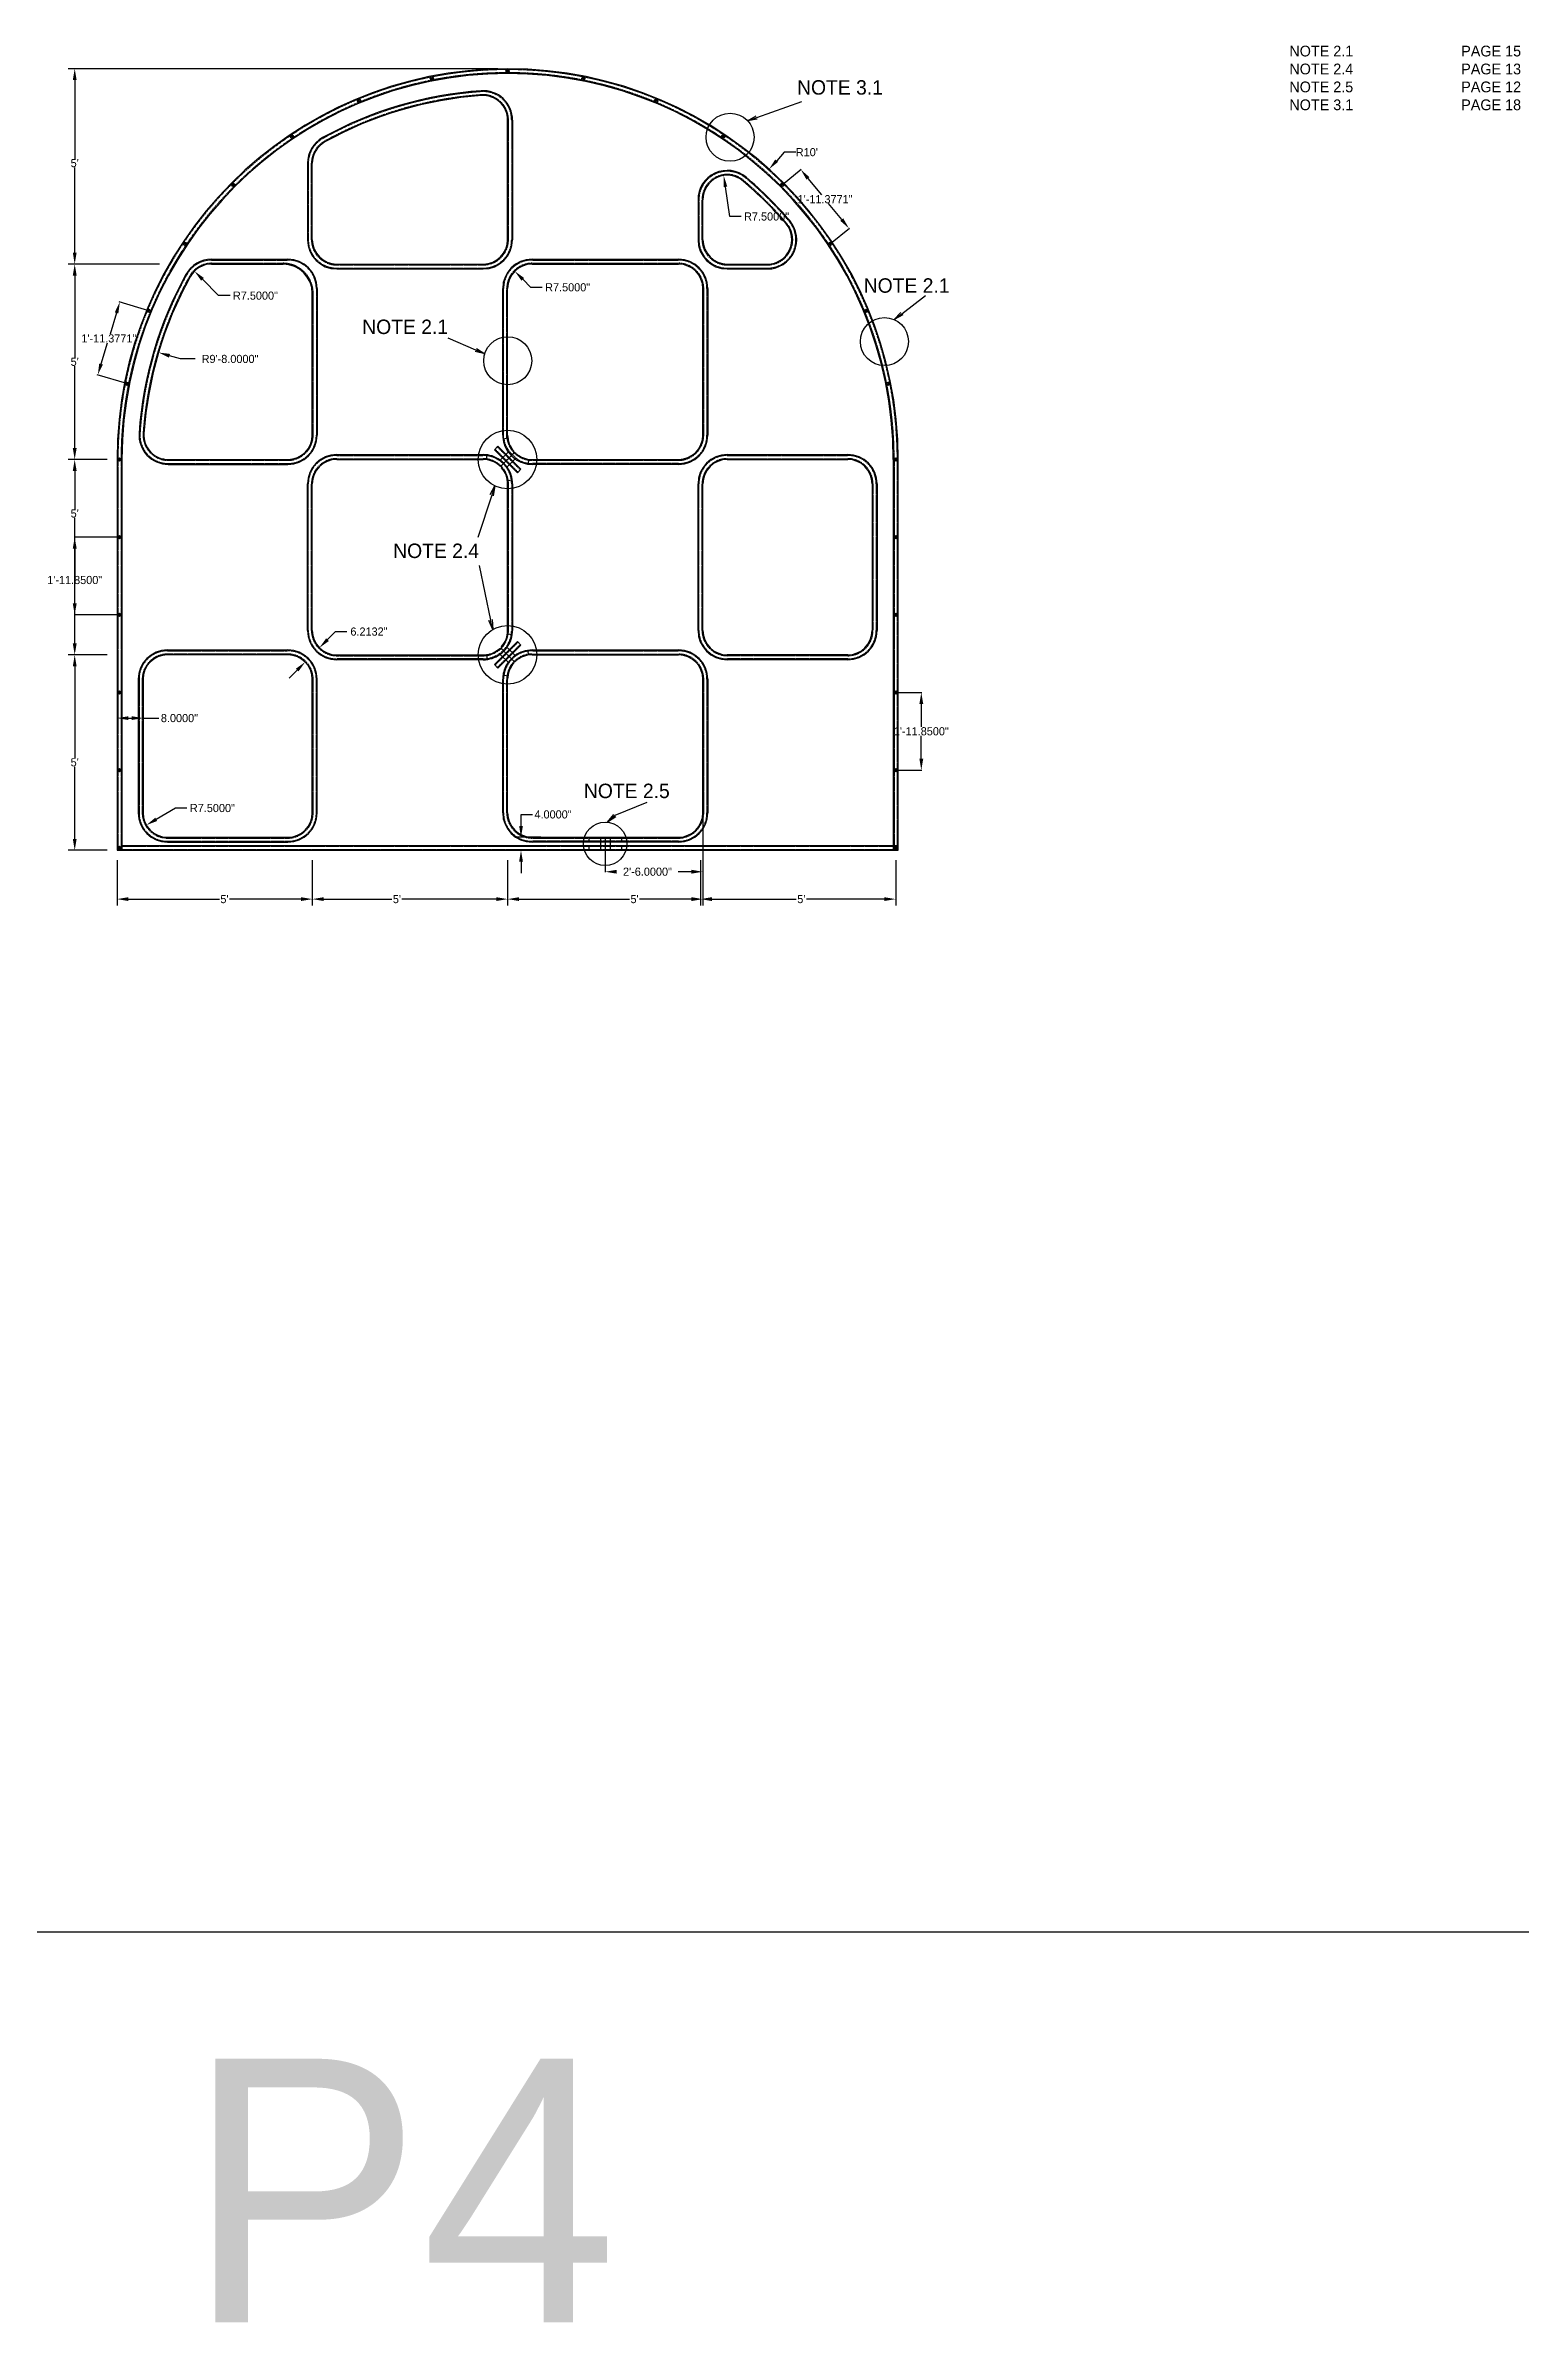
# Model space of a CAD drawing. Header units: inches. Extents: x 1631 to 16634, y 11819 to 13981.
# Drawn here: x 6788 to 7242, y 12861 to 13560 of the extents above; entities that cross this region are included whole.
import ezdxf

# ---------------------------------------------------------------- set-up
doc = ezdxf.new("R2010")
doc.units = ezdxf.units.IN
doc.header["$MEASUREMENT"] = 0
doc.linetypes.add('HIDDEN', pattern=[0.375, 0.25, -0.125])
for name, color, linetype in [('DIMENSION', 7, 'Continuous'), ('GROMMET', 7, 'Continuous'), ('STECH', 7, 'HIDDEN'), ('TEXT', 7, 'Continuous'), ('Title Block', 7, 'Continuous'), ('WEBB', 5, 'Continuous')]:
    doc.layers.add(name, color=color, linetype=linetype)
doc.dimstyles.get("Standard").update_dxf_attribs({"dimtxt": 2.5, "dimasz": 3.5, "dimexe": 0.18, "dimexo": 0.0625, "dimgap": 0.09, "dimtad": 0, "dimtih": 1, "dimtoh": 1, "dimdec": 4, "dimzin": 0, "dimdsep": 46, "dimlunit": 3, "dimtxsty": 'Standard', "dimcen": 0.09, "dimadec": 0, "dimazin": 0, "dimtfac": 1, "dimtdec": 4, "dimtofl": 0, "dimtmove": 0, "dimatfit": 3, "dimfxl": 0, "dimtolj": 1, "dimtzin": 0, "dimarcsym": 0})

msp = doc.modelspace()

# ---------------------------------------------------------------- texts
at = {"layer": 'TEXT'}
for s, height, p in [('NOTE 3.1', 4.4353, (7019.32159, 13544.92529)), ('NOTE 2.1', 4.4353, (7039.78987, 13484.08583)), ('NOTE 2.1', 4.4353, (6885.7217, 13471.40585)), ('NOTE 2.4', 4.4353, (6895.228, 13402.62588)), ('NOTE 2.5', 4.4353, (6953.82426, 13328.89897)), ('P4', 80.977854, (6831.66599, 12860.80644))]:
    msp.add_text(s, height=height, dxfattribs=at).set_placement(p)
at = {"layer": 'TEXT', "insert": (7170.56604, 13559.94958), "char_height": 3.3, "width": 210.3834797, "attachment_point": 1}
msp.add_mtext('NOTE 2.1^I^I^IPAGE 15\\PNOTE 2.4^I^I^IPAGE 13\\PNOTE 2.5^I^I ^IPAGE 12\\PNOTE 3.1^I^I^IPAGE 18', dxfattribs=at)

# ---------------------------------------------------------------- blocks, each defined once
blk = doc.blocks.new('*D104')
at = {"layer": 'DEFPOINTS', "color": 0}
for p in [(6797.38, 13432.88), (6810.38, 13432.88), (6810.38, 13372.88)]:
    blk.add_point(p, dxfattribs=at)
at = {"layer": 'DIMENSION', "color": 0, "lineweight": -2}
for p, q in [((6807.38, 13432.88), (6795.38, 13432.88)), ((6797.38, 13429.38), (6797.38, 13417.64)), ((6797.38, 13376.38), (6797.38, 13414.96)), ((6807.38, 13372.88), (6795.38, 13372.88))]:
    blk.add_line(p, q, dxfattribs=at)
at = {"layer": 'DIMENSION', "color": 0}
for points in [[(6796.8, 13429.38), (6797.97, 13429.38), (6797.38, 13432.88)], [(6796.8, 13376.38), (6797.97, 13376.38), (6797.38, 13372.88)]]:
    blk.add_solid(points, dxfattribs=at)
at = {"layer": 'DIMENSION', "color": 0, "insert": (6797.38, 13416.3), "char_height": 2.5, "attachment_point": 5}
blk.add_mtext("\\A1;5'", dxfattribs=at)
blk = doc.blocks.new('*D105')
at = {"layer": 'DEFPOINTS', "color": 0}
for p in [(6870.38, 13312.88), (6930.38, 13312.88), (6930.38, 13297.88)]:
    blk.add_point(p, dxfattribs=at)
at = {"layer": 'DIMENSION', "color": 0, "lineweight": -2}
for p, q in [((6870.38, 13309.88), (6870.38, 13295.88)), ((6930.38, 13309.88), (6930.38, 13295.88)), ((6873.88, 13297.88), (6894.84, 13297.88)), ((6926.88, 13297.88), (6897.93, 13297.88))]:
    blk.add_line(p, q, dxfattribs=at)
at = {"layer": 'DIMENSION', "color": 0}
for points in [[(6873.88, 13298.47), (6873.88, 13297.3), (6870.38, 13297.88)], [(6926.88, 13298.47), (6926.88, 13297.3), (6930.38, 13297.88)]]:
    blk.add_solid(points, dxfattribs=at)
at = {"layer": 'DIMENSION', "color": 0, "insert": (6896.38, 13297.88), "char_height": 2.5, "attachment_point": 5}
blk.add_mtext("\\A1;5'", dxfattribs=at)
blk = doc.blocks.new('*D106')
at = {"layer": 'DEFPOINTS', "color": 0}
for p in [(6797.38, 13372.88), (6810.38, 13372.88), (6810.38, 13312.88)]:
    blk.add_point(p, dxfattribs=at)
at = {"layer": 'DIMENSION', "color": 0, "lineweight": -2}
for p, q in [((6807.38, 13372.88), (6795.38, 13372.88)), ((6797.38, 13369.38), (6797.38, 13341.22)), ((6797.38, 13316.38), (6797.38, 13338.54)), ((6807.38, 13312.88), (6795.38, 13312.88))]:
    blk.add_line(p, q, dxfattribs=at)
at = {"layer": 'DIMENSION', "color": 0}
for points in [[(6796.8, 13369.38), (6797.97, 13369.38), (6797.38, 13372.88)], [(6796.8, 13316.38), (6797.97, 13316.38), (6797.38, 13312.88)]]:
    blk.add_solid(points, dxfattribs=at)
at = {"layer": 'DIMENSION', "color": 0, "insert": (6797.38, 13339.88), "char_height": 2.5, "attachment_point": 5}
blk.add_mtext("\\A1;5'", dxfattribs=at)
blk = doc.blocks.new('*D107')
at = {"layer": 'DEFPOINTS', "color": 0}
for p in [(6810.38, 13312.88), (6870.38, 13312.88), (6870.38, 13297.88)]:
    blk.add_point(p, dxfattribs=at)
at = {"layer": 'DIMENSION', "color": 0, "lineweight": -2}
for p, q in [((6810.38, 13309.88), (6810.38, 13295.88)), ((6870.38, 13309.88), (6870.38, 13295.88)), ((6813.88, 13297.88), (6841.84, 13297.88)), ((6866.88, 13297.88), (6844.93, 13297.88))]:
    blk.add_line(p, q, dxfattribs=at)
at = {"layer": 'DIMENSION', "color": 0}
for points in [[(6813.88, 13298.47), (6813.88, 13297.3), (6810.38, 13297.88)], [(6866.88, 13298.47), (6866.88, 13297.3), (6870.38, 13297.88)]]:
    blk.add_solid(points, dxfattribs=at)
at = {"layer": 'DIMENSION', "color": 0, "insert": (6843.38, 13297.88), "char_height": 2.5, "attachment_point": 5}
blk.add_mtext("\\A1;5'", dxfattribs=at)
blk = doc.blocks.new('*D108')
at = {"layer": 'DEFPOINTS', "color": 0}
for p in [(6819.4, 13320.61), (6825.88, 13324.38)]:
    blk.add_point(p, dxfattribs=at)
at = {"layer": 'DIMENSION', "color": 0, "lineweight": -2}
for p, q in [((6828.38, 13325.84), (6822.43, 13322.37)), ((6831.88, 13325.84), (6828.38, 13325.84))]:
    blk.add_line(p, q, dxfattribs=at)
at = {"layer": 'DIMENSION', "color": 0}
blk.add_solid([(6822.13, 13322.87), (6822.72, 13321.87), (6819.4, 13320.61)], dxfattribs=at)
at = {"layer": 'DIMENSION', "color": 0, "insert": (6839.68, 13325.84), "char_height": 2.5, "attachment_point": 5}
blk.add_mtext('\\A1;R7.5000"', dxfattribs=at)
blk = doc.blocks.new('*D109')
at = {"layer": 'DEFPOINTS', "color": 0}
for p in [(6810.38, 13353.46), (6818.38, 13353.46), (6818.38, 13353.46)]:
    blk.add_point(p, dxfattribs=at)
at = {"layer": 'DIMENSION', "color": 0, "lineweight": -2}
for p, q in [((6810.38, 13356.46), (6810.38, 13355.46)), ((6818.38, 13356.46), (6818.38, 13355.46)), ((6813.88, 13353.46), (6814.88, 13353.46)), ((6818.38, 13353.46), (6823.22, 13353.46))]:
    blk.add_line(p, q, dxfattribs=at)
at = {"layer": 'DIMENSION', "color": 0}
for points in [[(6813.88, 13354.04), (6813.88, 13352.88), (6810.38, 13353.46)], [(6814.88, 13354.04), (6814.88, 13352.88), (6818.38, 13353.46)]]:
    blk.add_solid(points, dxfattribs=at)
at = {"layer": 'DIMENSION', "color": 0, "insert": (6829.56, 13353.46), "char_height": 2.5, "attachment_point": 5}
blk.add_mtext('\\A1;8.0000"', dxfattribs=at)
blk = doc.blocks.new('*D110')
at = {"layer": 'DEFPOINTS', "color": 0}
for p in [(6989.63, 13312.88), (7049.63, 13312.88), (7049.63, 13297.88)]:
    blk.add_point(p, dxfattribs=at)
at = {"layer": 'DIMENSION', "color": 0, "lineweight": -2}
for p, q in [((6989.63, 13309.88), (6989.63, 13295.88)), ((7049.63, 13309.88), (7049.63, 13295.88)), ((6993.13, 13297.88), (7019.09, 13297.88)), ((7046.13, 13297.88), (7022.18, 13297.88))]:
    blk.add_line(p, q, dxfattribs=at)
at = {"layer": 'DIMENSION', "color": 0}
for points in [[(6993.13, 13298.47), (6993.13, 13297.3), (6989.63, 13297.88)], [(7046.13, 13298.47), (7046.13, 13297.3), (7049.63, 13297.88)]]:
    blk.add_solid(points, dxfattribs=at)
at = {"layer": 'DIMENSION', "color": 0, "insert": (7020.63, 13297.88), "char_height": 2.5, "attachment_point": 5}
blk.add_mtext("\\A1;5'", dxfattribs=at)
blk = doc.blocks.new('*D111')
at = {"layer": 'DEFPOINTS', "color": 0}
for p in [(6934.5, 13312.88), (6943.61, 13316.88), (6943.61, 13312.88)]:
    blk.add_point(p, dxfattribs=at)
at = {"layer": 'DIMENSION', "color": 0, "lineweight": -2}
for p, q in [((6934.5, 13320.38), (6934.5, 13323.88)), ((6934.5, 13323.88), (6938, 13323.88)), ((6940.61, 13316.88), (6932.5, 13316.88)), ((6940.61, 13312.88), (6932.5, 13312.88)), ((6934.5, 13309.38), (6934.5, 13305.88))]:
    blk.add_line(p, q, dxfattribs=at)
at = {"layer": 'DIMENSION', "color": 0}
for points in [[(6933.92, 13320.38), (6935.09, 13320.38), (6934.5, 13316.88)], [(6933.92, 13309.38), (6935.09, 13309.38), (6934.5, 13312.88)]]:
    blk.add_solid(points, dxfattribs=at)
at = {"layer": 'DIMENSION', "color": 0, "insert": (6944.34, 13323.88), "char_height": 2.5, "attachment_point": 5}
blk.add_mtext('\\A1;4.0000"', dxfattribs=at)
blk = doc.blocks.new('*D112')
at = {"layer": 'DEFPOINTS', "color": 0}
for p in [(6930.38, 13312.88), (6990.38, 13312.88), (6990.38, 13297.88)]:
    blk.add_point(p, dxfattribs=at)
at = {"layer": 'DIMENSION', "color": 0, "lineweight": -2}
for p, q in [((6930.38, 13309.88), (6930.38, 13295.88)), ((6990.38, 13309.88), (6990.38, 13295.88)), ((6933.88, 13297.88), (6967.84, 13297.88)), ((6986.88, 13297.88), (6970.93, 13297.88))]:
    blk.add_line(p, q, dxfattribs=at)
at = {"layer": 'DIMENSION', "color": 0}
for points in [[(6933.88, 13298.47), (6933.88, 13297.3), (6930.38, 13297.88)], [(6986.88, 13298.47), (6986.88, 13297.3), (6990.38, 13297.88)]]:
    blk.add_solid(points, dxfattribs=at)
at = {"layer": 'DIMENSION', "color": 0, "insert": (6969.38, 13297.88), "char_height": 2.5, "attachment_point": 5}
blk.add_mtext("\\A1;5'", dxfattribs=at)
blk = doc.blocks.new('*D113')
at = {"layer": 'DEFPOINTS', "color": 0}
for p in [(6797.38, 13552.88), (6930.38, 13552.88), (6826.46, 13492.88)]:
    blk.add_point(p, dxfattribs=at)
at = {"layer": 'DIMENSION', "color": 0, "lineweight": -2}
for p, q in [((6927.38, 13552.88), (6795.38, 13552.88)), ((6797.38, 13549.38), (6797.38, 13525.22)), ((6797.38, 13496.38), (6797.38, 13522.54)), ((6823.46, 13492.88), (6795.38, 13492.88))]:
    blk.add_line(p, q, dxfattribs=at)
at = {"layer": 'DIMENSION', "color": 0}
for points in [[(6796.8, 13549.38), (6797.97, 13549.38), (6797.38, 13552.88)], [(6796.8, 13496.38), (6797.97, 13496.38), (6797.38, 13492.88)]]:
    blk.add_solid(points, dxfattribs=at)
at = {"layer": 'DIMENSION', "color": 0, "insert": (6797.38, 13523.88), "char_height": 2.5, "attachment_point": 5}
blk.add_mtext("\\A1;5'", dxfattribs=at)
blk = doc.blocks.new('*D114')
at = {"layer": 'DEFPOINTS', "color": 0}
for p in [(6797.38, 13492.88), (6826.46, 13492.88), (6810.38, 13432.88)]:
    blk.add_point(p, dxfattribs=at)
at = {"layer": 'DIMENSION', "color": 0, "lineweight": -2}
for p, q in [((6823.46, 13492.88), (6795.38, 13492.88)), ((6797.38, 13489.38), (6797.38, 13464.22)), ((6797.38, 13436.38), (6797.38, 13461.54)), ((6807.38, 13432.88), (6795.38, 13432.88))]:
    blk.add_line(p, q, dxfattribs=at)
at = {"layer": 'DIMENSION', "color": 0}
for points in [[(6796.8, 13489.38), (6797.97, 13489.38), (6797.38, 13492.88)], [(6796.8, 13436.38), (6797.97, 13436.38), (6797.38, 13432.88)]]:
    blk.add_solid(points, dxfattribs=at)
at = {"layer": 'DIMENSION', "color": 0, "insert": (6797.38, 13462.88), "char_height": 2.5, "attachment_point": 5}
blk.add_mtext("\\A1;5'", dxfattribs=at)
blk = doc.blocks.new('*D115')
at = {"layer": 'DEFPOINTS', "color": 0}
for p in [(6834.17, 13490.72), (6839.43, 13485.38)]:
    blk.add_point(p, dxfattribs=at)
at = {"layer": 'DIMENSION', "color": 0, "lineweight": -2}
for p, q in [((6841.6, 13483.19), (6836.62, 13488.23)), ((6845.1, 13483.19), (6841.6, 13483.19))]:
    blk.add_line(p, q, dxfattribs=at)
at = {"layer": 'DIMENSION', "color": 0}
blk.add_solid([(6837.04, 13488.64), (6836.21, 13487.82), (6834.17, 13490.72)], dxfattribs=at)
at = {"layer": 'DIMENSION', "color": 0, "insert": (6852.9, 13483.19), "char_height": 2.5, "attachment_point": 5}
blk.add_mtext('\\A1;R7.5000"', dxfattribs=at)
blk = doc.blocks.new('*D116')
at = {"layer": 'DEFPOINTS', "color": 0}
for p in [(6996.78, 13520.08), (6997.88, 13512.66)]:
    blk.add_point(p, dxfattribs=at)
at = {"layer": 'DIMENSION', "color": 0, "lineweight": -2}
for p, q in [((6998.65, 13507.49), (6997.3, 13516.61)), ((7002.15, 13507.49), (6998.65, 13507.49))]:
    blk.add_line(p, q, dxfattribs=at)
at = {"layer": 'DIMENSION', "color": 0}
blk.add_solid([(6997.87, 13516.7), (6996.72, 13516.53), (6996.78, 13520.08)], dxfattribs=at)
at = {"layer": 'DIMENSION', "color": 0, "insert": (7009.95, 13507.49), "char_height": 2.5, "attachment_point": 5}
blk.add_mtext('\\A1;R7.5000"', dxfattribs=at)
blk = doc.blocks.new('*D117')
at = {"layer": 'DEFPOINTS', "color": 0}
for p in [(7010.71, 13522.04), (6930.38, 13432.88)]:
    blk.add_point(p, dxfattribs=at)
at = {"layer": 'DIMENSION', "color": 0, "lineweight": -2}
for p, q in [((7015.39, 13527.24), (7013.05, 13524.64)), ((7018.89, 13527.24), (7015.39, 13527.24)), ((6930.29, 13432.88), (6930.47, 13432.88)), ((6930.38, 13432.79), (6930.38, 13432.97))]:
    blk.add_line(p, q, dxfattribs=at)
at = {"layer": 'DIMENSION', "color": 0}
blk.add_solid([(7012.62, 13525.03), (7013.48, 13524.25), (7010.71, 13522.04)], dxfattribs=at)
at = {"layer": 'DIMENSION', "color": 0, "insert": (7022.31, 13527.24), "char_height": 2.5, "attachment_point": 5}
blk.add_mtext("\\A1;R10'", dxfattribs=at)
blk = doc.blocks.new('_OPEN')
at = {"color": 0, "linetype": 'ByBlock'}
for p, q in [((-1, 0.17), (0, 0)), ((0, 0), (-1, -0.17)), ((0, 0), (-1, 0))]:
    blk.add_line(p, q, dxfattribs=at)
blk = doc.blocks.new('*D118')
at = {"layer": 'DEFPOINTS', "color": 0}
for p in [(6932.58, 13490.69), (6937.88, 13485.38)]:
    blk.add_point(p, dxfattribs=at)
at = {"layer": 'TEXT', "color": 0, "lineweight": -2}
for p, q in [((6937.53, 13485.74), (6935.06, 13488.21)), ((6941.03, 13485.74), (6937.53, 13485.74))]:
    blk.add_line(p, q, dxfattribs=at)
at = {"layer": 'TEXT', "color": 0}
blk.add_solid([(6935.47, 13488.62), (6934.64, 13487.8), (6932.58, 13490.69)], dxfattribs=at)
at = {"layer": 'TEXT', "color": 0, "insert": (6948.83, 13485.74), "char_height": 2.5, "attachment_point": 5}
blk.add_mtext('\\A1;R7.5000"', dxfattribs=at)
blk = doc.blocks.new('*D119')
at = {"layer": 'DEFPOINTS', "color": 0}
for p in [(6990.38, 13337.29), (6960.38, 13313.61), (6960.38, 13306.29)]:
    blk.add_point(p, dxfattribs=at)
at = {"layer": 'TEXT', "color": 0, "lineweight": -2}
for p, q in [((6990.38, 13337.23), (6990.38, 13306.11)), ((6960.38, 13313.55), (6960.38, 13306.11)), ((6963.88, 13306.29), (6963.88, 13306.29)), ((6986.88, 13306.29), (6982.81, 13306.29))]:
    blk.add_line(p, q, dxfattribs=at)
at = {"layer": 'TEXT', "color": 0}
for points in [[(6963.88, 13306.88), (6963.88, 13305.71), (6960.38, 13306.29)], [(6986.88, 13306.88), (6986.88, 13305.71), (6990.38, 13306.29)]]:
    blk.add_solid(points, dxfattribs=at)
at = {"layer": 'TEXT', "color": 0, "insert": (6973.35, 13306.29), "char_height": 2.5, "attachment_point": 5}
blk.add_mtext('\\A1;2\'-6.0000"', dxfattribs=at)
blk = doc.blocks.new('*D131')
at = {"layer": 'DEFPOINTS', "color": 0}
for p in [(7049.63, 13361.33), (7049.63, 13337.48), (7057.49, 13337.48)]:
    blk.add_point(p, dxfattribs=at)
at = {"layer": 'DIMENSION', "color": 0, "lineweight": -2}
for p, q in [((7049.7, 13361.33), (7057.67, 13361.33)), ((7057.49, 13357.83), (7057.49, 13350.75)), ((7057.49, 13340.98), (7057.49, 13348.07)), ((7049.7, 13337.48), (7057.67, 13337.48))]:
    blk.add_line(p, q, dxfattribs=at)
at = {"layer": 'DIMENSION', "color": 0}
for points in [[(7056.91, 13357.83), (7058.08, 13357.83), (7057.49, 13361.33)], [(7056.91, 13340.98), (7058.08, 13340.98), (7057.49, 13337.48)]]:
    blk.add_solid(points, dxfattribs=at)
at = {"layer": 'DIMENSION', "color": 0, "insert": (7057.49, 13349.41), "char_height": 2.5, "attachment_point": 5}
blk.add_mtext('\\A1;1\'-11.8500"', dxfattribs=at)
blk = doc.blocks.new('*D132')
at = {"layer": 'DEFPOINTS', "color": 0}
for p in [(7014.71, 13517.21), (7035.27, 13503.84), (7029.54, 13499.14)]:
    blk.add_point(p, dxfattribs=at)
at = {"layer": 'DIMENSION', "color": 0, "lineweight": -2}
for p, q in [((7014.76, 13517.25), (7020.58, 13522.03)), ((7022.66, 13519.21), (7026.82, 13514.14)), ((7033.05, 13506.55), (7029.02, 13511.46)), ((7029.59, 13499.17), (7035.41, 13503.96))]:
    blk.add_line(p, q, dxfattribs=at)
at = {"layer": 'DIMENSION', "color": 0}
for points in [[(7023.12, 13519.58), (7022.21, 13518.84), (7020.44, 13521.91)], [(7033.51, 13506.92), (7032.6, 13506.18), (7035.27, 13503.84)]]:
    blk.add_solid(points, dxfattribs=at)
at = {"layer": 'DIMENSION', "color": 0, "insert": (7027.92, 13512.8), "char_height": 2.5, "attachment_point": 5}
blk.add_mtext('\\A1;1\'-11.3771"', dxfattribs=at)
blk = doc.blocks.new('*D133')
at = {"layer": 'DEFPOINTS', "color": 0}
for p in [(6868.19, 13370.69), (6872.58, 13375.08), (6872.58, 13375.08)]:
    blk.add_point(p, dxfattribs=at)
at = {"layer": 'TEXT', "color": 0, "lineweight": -2}
for p, q in [((6875.06, 13377.56), (6877.53, 13380.03)), ((6877.53, 13380.03), (6881.03, 13380.03)), ((6868.14, 13370.73), (6868.06, 13370.81)), ((6872.54, 13375.12), (6872.45, 13375.21)), ((6865.71, 13368.21), (6863.24, 13365.74))]:
    blk.add_line(p, q, dxfattribs=at)
at = {"layer": 'TEXT', "color": 0}
for points in [[(6874.64, 13377.97), (6875.47, 13377.14), (6872.58, 13375.08)], [(6865.3, 13368.62), (6866.13, 13367.8), (6868.19, 13370.69)]]:
    blk.add_solid(points, dxfattribs=at)
at = {"layer": 'TEXT', "color": 0, "insert": (6887.79, 13380.03), "char_height": 2.5, "attachment_point": 5}
blk.add_mtext('\\A1;6.2132"', dxfattribs=at)
blk = doc.blocks.new('*D134')
at = {"layer": 'DEFPOINTS', "color": 0}
for p in [(6823.13, 13465.73), (6934.38, 13432.88)]:
    blk.add_point(p, dxfattribs=at)
at = {"layer": 'TEXT', "color": 0, "lineweight": -2}
for p, q in [((6829.85, 13463.75), (6826.49, 13464.74)), ((6834.39, 13463.75), (6829.85, 13463.75))]:
    blk.add_line(p, q, dxfattribs=at)
at = {"layer": 'TEXT', "color": 0}
blk.add_solid([(6826.66, 13465.3), (6826.32, 13464.18), (6823.13, 13465.73)], dxfattribs=at)
at = {"layer": 'TEXT', "color": 0, "insert": (6845.1, 13463.75), "char_height": 2.5, "attachment_point": 5}
blk.add_mtext('\\A1;R9\'-8.0000"', dxfattribs=at)
blk = doc.blocks.new('*D163')
at = {"layer": 'DEFPOINTS', "color": 0}
for p in [(6820.21, 13478.52), (6804.47, 13458.87), (6813.43, 13456.15)]:
    blk.add_point(p, dxfattribs=at)
at = {"layer": 'DIMENSION', "color": 0, "lineweight": -2}
for p, q in [((6820.15, 13478.54), (6811.08, 13481.29)), ((6810.24, 13477.89), (6808.26, 13471.39)), ((6805.48, 13462.22), (6807.45, 13468.71)), ((6813.37, 13456.17), (6804.29, 13458.92))]:
    blk.add_line(p, q, dxfattribs=at)
at = {"layer": 'DIMENSION', "color": 0}
for points in [[(6809.68, 13478.06), (6810.79, 13477.72), (6811.25, 13481.24)], [(6804.92, 13462.38), (6806.04, 13462.05), (6804.47, 13458.87)]]:
    blk.add_solid(points, dxfattribs=at)
at = {"layer": 'DIMENSION', "color": 0, "insert": (6807.86, 13470.05), "char_height": 2.5, "attachment_point": 5}
blk.add_mtext('\\A1;1\'-11.3771"', dxfattribs=at)
blk = doc.blocks.new('*D164')
at = {"layer": 'DEFPOINTS', "color": 0}
for p in [(6811.13, 13409.03), (6797.38, 13385.18), (6811.13, 13385.18)]:
    blk.add_point(p, dxfattribs=at)
at = {"layer": 'DIMENSION', "color": 0, "lineweight": -2}
for p, q in [((6811.07, 13409.03), (6797.2, 13409.03)), ((6797.38, 13405.53), (6797.38, 13397.2)), ((6797.38, 13388.68), (6797.38, 13394.52)), ((6811.07, 13385.18), (6797.2, 13385.18))]:
    blk.add_line(p, q, dxfattribs=at)
at = {"layer": 'DIMENSION', "color": 0}
for points in [[(6796.8, 13405.53), (6797.97, 13405.53), (6797.38, 13409.03)], [(6796.8, 13388.68), (6797.97, 13388.68), (6797.38, 13385.18)]]:
    blk.add_solid(points, dxfattribs=at)
at = {"layer": 'DIMENSION', "color": 0, "insert": (6797.38, 13395.86), "char_height": 2.5, "attachment_point": 5}
blk.add_mtext('\\A1;1\'-11.8500"', dxfattribs=at)

# ---------------------------------------------------------------- dimensions: what is measured, and where the dimension line sits
at = {"layer": 'DIMENSION'}
for base, p1, p2, angle, override, picture, middle, dimtype in [((6797.38432, 13552.88349), (6826.46127, 13492.88349), (6930.38432, 13552.88349), 90, {"dimscale": 1, "dimtxt": 2.5, "dimexe": 2, "dimexo": 3, "dimdle": 2}, '*D113', (6797.38432, 13523.88349), 160), ((7035.27462, 13503.84393), (7014.7068, 13517.20597), (7029.53707, 13499.13524), 309.375, {"dimtxt": 2.5}, '*D132', (7027.92204, 13512.80308), 161), ((6797.38432, 13492.88349), (6810.38432, 13432.88349), (6826.46127, 13492.88349), 90, {"dimscale": 1, "dimtxt": 2.5, "dimexe": 2, "dimexo": 3, "dimdle": 2}, '*D114', (6797.38432, 13462.88349), 160), ((6797.38432, 13432.88349), (6810.38432, 13372.88349), (6810.38432, 13432.88349), 90, {"dimscale": 1, "dimtxt": 2.5, "dimexe": 2, "dimexo": 3, "dimdle": 2}, '*D104', (6797.38432, 13416.30349), 160), ((6797.38432, 13372.88349), (6810.38432, 13312.88349), (6810.38432, 13372.88349), 90, {"dimscale": 1, "dimtxt": 2.5, "dimexe": 2, "dimexo": 3, "dimdle": 2}, '*D106', (6797.38432, 13339.88349), 160), ((6934.50383, 13312.88349), (6943.61321, 13316.88349), (6943.61321, 13312.88349), 90, {"dimscale": 1, "dimtxt": 2.5, "dimexe": 2, "dimexo": 3, "dimdle": 2}, '*D111', (6944.34383, 13323.88349), 160)]:
    dim = msp.add_linear_dim(base=base, p1=p1, p2=p2, angle=angle, dimstyle='Standard', override=override, dxfattribs=at)
    dim.commit()
    dim.dimension.update_dxf_attribs({"geometry": picture, "text_midpoint": middle, "dimtype": dimtype})
at = {"layer": 'DIMENSION', "ltscale": 0.8}
dim = msp.add_radius_dim(center=(6930.38432, 13432.88349), mpoint=(7010.7059, 13522.03753), dimstyle='Standard', override={"dimscale": 1, "dimtxt": 2.5, "dimexe": 2, "dimexo": 3, "dimdle": 2}, dxfattribs=at)
dim.commit()
dim.dimension.update_dxf_attribs({"geometry": '*D117', "text_midpoint": (7022.31466, 13527.23819)})
at = {"layer": 'DIMENSION'}
for center, mpoint, picture, middle in [((6997.88432, 13512.65823), (6996.7831, 13520.07694), '*D116', (6998.65166, 13507.48878)), ((6839.4317, 13485.38349), (6834.16612, 13490.72425), '*D115', (6841.59872, 13483.18553)), ((6825.88432, 13324.38349), (6819.40396, 13320.60791), '*D108', (6828.37825, 13325.83651))]:
    dim = msp.add_radius_dim(center=center, mpoint=mpoint, dimstyle='Standard', override={"dimscale": 1, "dimtxt": 2.5, "dimexe": 2, "dimexo": 3, "dimdle": 2, "dimtmove": 1}, dxfattribs=at)
    dim.commit()
    dim.dimension.update_dxf_attribs({"geometry": picture, "text_midpoint": middle, "dimtype": 164})
dim = msp.add_aligned_dim(p1=(6820.21168, 13478.51849), p2=(6813.42567, 13456.14801), distance=-9.36356, dimstyle='Standard', dxfattribs=at)
dim.commit()
dim.dimension.update_dxf_attribs({"geometry": '*D163', "text_midpoint": (6807.85831, 13470.05135)})
dim = msp.add_linear_dim(base=(6797.38432, 13385.18349), p1=(6811.13432, 13409.03349), p2=(6811.13432, 13385.18349), angle=270, dimstyle='Standard', dxfattribs=at)
dim.commit()
dim.dimension.update_dxf_attribs({"geometry": '*D164', "text_midpoint": (6797.38432, 13395.85849), "dimtype": 161})
for base, p1, p2, picture, middle in [((6818.38432, 13353.4588), (6810.38432, 13353.4588), (6818.38432, 13353.4588), '*D109', (6829.55765, 13353.4588)), ((6870.38432, 13297.88349), (6810.38432, 13312.88349), (6870.38432, 13312.88349), '*D107', (6843.38432, 13297.88349)), ((6930.38432, 13297.88349), (6870.38432, 13312.88349), (6930.38432, 13312.88349), '*D105', (6896.38432, 13297.88349)), ((6990.38432, 13297.88349), (6930.38432, 13312.88349), (6990.38432, 13312.88349), '*D112', (6969.38432, 13297.88349)), ((7049.63432, 13297.88349), (6989.63432, 13312.88349), (7049.63432, 13312.88349), '*D110', (7020.63432, 13297.88349))]:
    dim = msp.add_linear_dim(base=base, p1=p1, p2=p2, dimstyle='Standard', override={"dimscale": 1, "dimtxt": 2.5, "dimexe": 2, "dimexo": 3, "dimdle": 2}, dxfattribs=at)
    dim.commit()
    dim.dimension.update_dxf_attribs({"geometry": picture, "text_midpoint": middle, "dimtype": 160})
dim = msp.add_linear_dim(base=(7057.49434, 13337.48349), p1=(7049.63432, 13361.33349), p2=(7049.63432, 13337.48349), angle=90, dimstyle='Standard', override={"dimtxt": 2.5}, dxfattribs=at)
dim.commit()
dim.dimension.update_dxf_attribs({"geometry": '*D131', "text_midpoint": (7057.49434, 13349.40849)})
at = {"layer": 'TEXT', "ltscale": 0.015}
dim = msp.add_radius_dim(center=(6937.88432, 13485.38349), mpoint=(6932.58102, 13490.68679), dimstyle='Standard', override={"dimscale": 1, "dimtxt": 2.5, "dimtmove": 1}, dxfattribs=at)
dim.commit()
dim.dimension.update_dxf_attribs({"geometry": '*D118', "text_midpoint": (6937.53076, 13485.73704), "dimtype": 164})
at = {"layer": 'TEXT'}
dim = msp.add_radius_dim(center=(6934.38432, 13432.88349), mpoint=(6823.13316, 13465.73436), dimstyle='Standard', override={"dimtxt": 2.5}, dxfattribs=at)
dim.commit()
dim.dimension.update_dxf_attribs({"geometry": '*D134', "text_midpoint": (6845.10326, 13463.75198), "dimtype": 164})
dim = msp.add_aligned_dim(p1=(6868.18762, 13370.68679), p2=(6872.58102, 13375.08019), distance=0, dimstyle='Standard', override={"dimtxt": 2.5}, dxfattribs=at)
dim.commit()
dim.dimension.update_dxf_attribs({"geometry": '*D133', "text_midpoint": (6887.78743, 13380.02994)})
at = {"layer": 'TEXT', "ltscale": 0.015}
dim = msp.add_linear_dim(base=(6960.38432, 13306.29459), p1=(6990.38432, 13337.28976), p2=(6960.38432, 13313.61418), dimstyle='Standard', override={"dimscale": 1, "dimtxt": 2.5}, dxfattribs=at)
dim.commit()
dim.dimension.update_dxf_attribs({"geometry": '*D119', "text_midpoint": (6973.34995, 13306.29459), "dimtype": 160})

# ---------------------------------------------------------------- linework, layer by layer
at = {"layer": 'GROMMET'}
for centre, radius in [((6930.38432, 13552.13349), 0.5), ((6930.38432, 13552.13349), 0.25), ((6884.74932, 13543.05612), 0.5), ((6907.1198, 13549.84213), 0.5), ((6907.1198, 13549.84213), 0.25), ((6953.64884, 13549.84213), 0.5), ((6953.64884, 13549.84213), 0.25), ((6976.01932, 13543.05612), 0.5), ((6884.74932, 13543.05612), 0.25), ((6976.01932, 13543.05612), 0.25), ((6864.13257, 13532.03624), 0.5), ((6864.13257, 13532.03624), 0.25), ((6996.63607, 13532.03624), 0.5), ((6996.63607, 13532.03624), 0.25), ((6846.06183, 13517.20597), 0.5), ((6846.06183, 13517.20597), 0.25), ((7014.7068, 13517.20597), 0.5), ((7014.7068, 13517.20597), 0.25), ((6831.23156, 13499.13524), 0.5), ((6831.23156, 13499.13524), 0.25), ((7029.53707, 13499.13524), 0.5), ((7029.53707, 13499.13524), 0.25), ((6820.21168, 13478.51849), 0.5), ((6820.21168, 13478.51849), 0.25), ((7040.55695, 13478.51849), 0.5), ((7040.55695, 13478.51849), 0.25), ((6813.42567, 13456.14801), 0.5), ((6813.42567, 13456.14801), 0.25), ((7047.34296, 13456.14801), 0.5), ((7047.34296, 13456.14801), 0.25), ((6811.13432, 13432.88349), 0.5), ((6811.13432, 13432.88349), 0.25), ((6811.13432, 13432.88349), 0.25), ((7049.63432, 13432.88349), 0.5), ((7049.63432, 13432.88349), 0.25), ((6811.13432, 13409.03349), 0.5), ((6811.13432, 13409.03349), 0.25), ((7049.63432, 13409.03349), 0.5), ((7049.63432, 13409.03349), 0.25), ((6811.13432, 13385.18349), 0.5), ((6811.13432, 13385.18349), 0.25), ((7049.63432, 13385.18349), 0.5), ((7049.63432, 13385.18349), 0.25), ((6811.13432, 13361.33349), 0.5), ((6811.13432, 13361.33349), 0.25), ((7049.63432, 13361.33349), 0.5), ((7049.63432, 13361.33349), 0.25), ((6811.13432, 13337.48349), 0.5), ((6811.13432, 13337.48349), 0.25), ((7049.63432, 13337.48349), 0.5), ((7049.63432, 13337.48349), 0.25), ((6811.13432, 13313.63349), 0.5), ((6811.13432, 13313.63349), 0.25), ((7049.63432, 13313.63349), 0.5), ((7049.63432, 13313.63349), 0.5), ((7049.63432, 13313.63349), 0.25)]:
    msp.add_circle(centre, radius, dxfattribs=at)
at = {"layer": 'STECH', "ltscale": 0.035}
for p, q in [((6930.63432, 13500.38349), (6930.63432, 13537.12396)), ((6931.63432, 13537.12396), (6931.63432, 13500.38349)), ((6869.13432, 13523.83611), (6869.13432, 13500.38349)), ((6870.13432, 13500.38349), (6870.13432, 13523.83611)), ((6989.13432, 13512.65823), (6989.13432, 13500.38349)), ((6990.13432, 13500.38349), (6990.13432, 13512.65823)), ((6839.4317, 13494.13349), (6862.88432, 13494.13349)), ((6839.4317, 13493.13349), (6861.38432, 13493.13349)), ((6877.88432, 13492.63349), (6922.88432, 13492.63349)), ((6877.88432, 13491.63349), (6922.88432, 13491.63349)), ((6937.88432, 13494.13349), (6982.88432, 13494.13349)), ((6937.88432, 13493.13349), (6982.88432, 13493.13349)), ((6997.88432, 13492.63349), (7010.22501, 13492.63349)), ((6997.88432, 13491.63349), (7010.22501, 13491.63349)), ((6870.63432, 13440.38349), (6870.63432, 13483.88349)), ((6871.63432, 13485.38349), (6871.63432, 13440.38349)), ((6929.13432, 13439.15473), (6929.13432, 13485.38349)), ((6930.13432, 13439.33213), (6930.13432, 13485.38349)), ((6990.63432, 13440.38349), (6990.63432, 13485.38349)), ((6991.63432, 13485.38349), (6991.63432, 13440.38349)), ((6810.63432, 13432.88349), (6810.63432, 13312.88349)), ((6811.63432, 13432.88349), (6811.63432, 13312.88349)), ((6826.14384, 13432.63349), (6862.88432, 13432.63349)), ((6826.14384, 13431.63349), (6862.88432, 13431.63349)), ((6877.88432, 13434.13349), (6922.88432, 13434.13349)), ((6877.88432, 13433.13349), (6922.88432, 13433.13349)), ((6930.03083, 13432.52987), (6926.49658, 13436.06669)), ((6930.73781, 13433.23711), (6927.20355, 13436.77392)), ((6930.0307, 13432.53), (6933.56752, 13428.99575)), ((6930.73793, 13433.23698), (6934.27475, 13429.70273)), ((6937.88432, 13432.63349), (6982.88432, 13432.63349)), ((6982.88432, 13431.63349), (6937.88432, 13431.63349)), ((6997.88432, 13434.13349), (7034.88432, 13434.13349)), ((6997.88432, 13433.13349), (7034.88432, 13433.13349)), ((7049.13432, 13432.88349), (7049.13432, 13312.88349)), ((7050.13432, 13312.88349), (7050.13432, 13432.88349)), ((6869.13432, 13380.38349), (6869.13432, 13425.38349)), ((6870.13432, 13380.38349), (6870.13432, 13425.38349)), ((6930.63432, 13380.38349), (6930.63432, 13425.38349)), ((6931.63432, 13425.38349), (6931.63432, 13380.38349)), ((6989.13432, 13380.38349), (6989.13432, 13425.38349)), ((6990.13432, 13380.38349), (6990.13432, 13425.38349)), ((7042.63432, 13425.38349), (7042.63432, 13380.38349)), ((7043.63432, 13425.38349), (7043.63432, 13380.38349)), ((6930.03083, 13373.23711), (6933.56508, 13376.77392)), ((6930.73781, 13372.52987), (6934.27206, 13376.06669)), ((6825.88432, 13374.13349), (6862.88432, 13374.13349)), ((6862.88432, 13373.13349), (6825.88432, 13373.13349)), ((6877.88432, 13372.63349), (6922.88432, 13372.63349)), ((6922.88432, 13371.63349), (6877.88432, 13371.63349)), ((6930.0307, 13373.23698), (6926.49388, 13369.70273)), ((6930.73793, 13372.53), (6927.20112, 13368.99575)), ((6937.88432, 13374.13349), (6982.88432, 13374.13349)), ((6937.88432, 13373.13349), (6982.88432, 13373.13349)), ((7034.88432, 13372.63349), (6997.88432, 13372.63349)), ((7034.88432, 13371.63349), (6997.88432, 13371.63349)), ((6817.13432, 13365.38349), (6817.13432, 13324.38349)), ((6818.13432, 13365.38349), (6818.13432, 13324.38349)), ((6870.63432, 13324.38349), (6870.63432, 13365.38349)), ((6871.63432, 13324.38349), (6871.63432, 13365.38349)), ((6929.13432, 13324.38349), (6929.13432, 13365.38349)), ((6930.13432, 13324.38349), (6930.13432, 13365.38349)), ((6990.63432, 13324.38349), (6990.63432, 13365.38349)), ((6991.63432, 13365.38349), (6991.63432, 13324.38349)), ((6810.38432, 13313.13349), (6930.38432, 13313.13349)), ((6811.88432, 13314.13349), (6930.38432, 13314.13349)), ((6825.88432, 13316.63349), (6862.88432, 13316.63349)), ((6825.88432, 13315.63349), (6862.88432, 13315.63349)), ((6930.38432, 13314.13349), (7050.38432, 13314.13349)), ((6930.38432, 13313.13349), (7050.38432, 13313.13349)), ((6937.88432, 13316.63349), (6982.88432, 13316.63349)), ((6982.88432, 13315.63349), (6937.88432, 13315.63349))]:
    msp.add_line(p, q, dxfattribs=at)
for centre, radius, start, end in [((6930.38432, 13432.88349), 119.75, 0, 180), ((6930.38432, 13432.88349), 118.75, 0, 180), ((6930.38432, 13428.88349), 117.25, 93.96369859, 118.93852774), ((6930.38432, 13428.88349), 116.25, 93.96369859, 118.93852774), ((6922.88432, 13537.12396), 8.75, 0, 93.96369859), ((6922.88432, 13537.12396), 7.75, 0, 93.96369859), ((6877.88432, 13523.83611), 8.75, 118.93852774, 180), ((6877.88432, 13523.83611), 7.75, 118.93852774, 180), ((6997.88432, 13512.65823), 8.75, 49.75420083, 180), ((6997.88432, 13512.65823), 7.75, 49.75420083, 180), ((6927.78594, 13429.84237), 116.25, 40.55280563, 49.75420083), ((6927.78594, 13429.84237), 117.25, 40.55280563, 49.75420083), ((7010.22501, 13500.38349), 8.75, 270, 40.55280563), ((7010.22501, 13500.38349), 7.75, 270, 40.55280563), ((6877.88432, 13500.38349), 8.75, 180, 270), ((6877.88432, 13500.38349), 7.75, 180, 270), ((6922.88432, 13500.38349), 8.75, 270, 0), ((6922.88432, 13500.38349), 7.75, 270, 0), ((6997.88432, 13500.38349), 8.75, 180, 270), ((6997.88432, 13500.38349), 7.75, 180, 270), ((6934.38432, 13432.88349), 117.25, 151.06147226, 176.03630141), ((6934.38432, 13432.88349), 116.25, 151.06147226, 176.03630141), ((6839.4317, 13485.38349), 8.75, 90, 151.06147226), ((6839.4317, 13485.38349), 7.75, 90, 151.06147226), ((6861.38432, 13483.88349), 9.25, 0, 90), ((6862.88432, 13485.38349), 8.75, 0, 90), ((6937.88432, 13485.38349), 8.75, 90, 180), ((6937.88432, 13485.38349), 7.75, 90, 180), ((6982.88432, 13485.38349), 8.75, 0, 90), ((6982.88432, 13485.38349), 7.75, 0, 90), ((6826.14384, 13440.38349), 8.75, 176.03630141, 270), ((6826.14384, 13440.38349), 7.75, 176.03630141, 270), ((6862.88432, 13440.38349), 7.75, 270, 0), ((6862.88432, 13440.38349), 8.75, 270, 0), ((6936.6515, 13440.17696), 7.5, 187.71139806, 230.58022175), ((6937.63775, 13440.34218), 7.5, 187.71139806, 225.44832386), ((6982.88432, 13440.38349), 8.75, 270, 0), ((6982.88432, 13440.38349), 7.75, 270, 0), ((6877.88432, 13425.38349), 8.75, 90, 180), ((6877.88432, 13425.38349), 7.75, 90, 180), ((6922.88432, 13425.38349), 8.75, 82.03364611, 90), ((6922.88432, 13425.38349), 7.75, 82.22439652, 90), ((6922.88432, 13425.38349), 7.75, 45.43207674, 82.22439652), ((6922.88432, 13425.38349), 8.75, 45, 82.03364611), ((6922.88432, 13425.38349), 8.75, 7.96635389, 45), ((6937.67779, 13439.15067), 7.5, 219.41977825, 262.28860194), ((6937.84301, 13440.13693), 7.5, 224.55167614, 262.28860194), ((6937.88432, 13440.38349), 8.75, 262.10645831, 270), ((6937.88432, 13440.38349), 7.75, 262.24747167, 270), ((6997.88432, 13425.38349), 8.75, 90, 180), ((6997.88432, 13425.38349), 7.75, 90, 180), ((7034.88432, 13425.38349), 8.75, 0, 90), ((7034.88432, 13425.38349), 7.75, 0, 90), ((6922.88432, 13425.38349), 7.75, 7.77560348, 44.56792326), ((6922.88432, 13425.38349), 7.75, 0, 7.77560348), ((6922.88432, 13425.38349), 8.75, 0, 7.96635389), ((6877.88432, 13380.38349), 8.75, 180, 270), ((6877.88432, 13380.38349), 7.75, 180, 270), ((6921.8179, 13380.74725), 8.85832, 318.06610322, 350.83167669), ((6922.27678, 13380.79019), 9.41291, 315.8644474, 350.09229699), ((6922.88432, 13380.38349), 7.75, 352.23056215, 0), ((6922.88432, 13380.38349), 8.75, 352.03158178, 0), ((6997.88432, 13380.38349), 8.75, 180, 270), ((6997.88432, 13380.38349), 7.75, 180, 270), ((7034.88432, 13380.38349), 8.75, 270, 0), ((7034.88432, 13380.38349), 7.75, 270, 0), ((6825.88432, 13365.38349), 8.75, 90, 180), ((6825.88432, 13365.38349), 7.75, 90, 180), ((6862.88432, 13365.38349), 8.75, 0, 90), ((6862.88432, 13365.38349), 7.75, 0, 90), ((6922.88432, 13380.38349), 7.75, 270, 277.70415368), ((6922.88432, 13380.38349), 8.75, 270, 277.97345039), ((6922.51103, 13381.48075), 8.89029, 279.1971991, 311.55019996), ((6922.47762, 13380.99102), 9.41291, 279.90770301, 314.1355526), ((6937.88432, 13365.38349), 8.75, 144.59406823, 180), ((6937.88432, 13365.38349), 8.75, 135, 172.03364611), ((6937.88432, 13365.38349), 7.75, 138.5833217, 180), ((6937.88432, 13365.38349), 7.75, 135.43207674, 172.22439652), ((6937.88432, 13365.38349), 8.75, 97.96635389, 135), ((6937.88432, 13365.38349), 7.75, 97.77560348, 134.56792326), ((6937.88432, 13365.38349), 8.75, 90, 97.96635389), ((6937.88432, 13365.38349), 7.75, 90, 97.77560348), ((6982.88432, 13365.38349), 8.75, 0, 90), ((6982.88432, 13365.38349), 7.75, 0, 90), ((6825.88432, 13324.38349), 8.75, 180, 270), ((6825.88432, 13324.38349), 7.75, 180, 270), ((6862.88432, 13324.38349), 8.75, 270, 0), ((6862.88432, 13324.38349), 7.75, 270, 0), ((6937.88432, 13324.38349), 8.75, 180, 270), ((6937.88432, 13324.38349), 7.75, 180, 270), ((6982.88432, 13324.38349), 8.75, 270, 0), ((6982.88432, 13324.38349), 7.75, 270, 0)]:
    msp.add_arc(centre, radius, start, end, dxfattribs=at)
at = {"layer": 'TEXT'}
for p, q in [((7051.53959, 13477.66004), (7058.82309, 13483.25914)), ((6920.58193, 13466.49055), (6912.15065, 13470.13921)), ((6133.76147, 12980.7397), (7633.76147, 12980.7397))]:
    msp.add_line(p, q, dxfattribs=at)
at = {"layer": 'TEXT', "ltscale": 0.015}
msp.add_line((6973.10781, 13327.52467), (6963.33414, 13323.52995), dxfattribs=at)
at = {"layer": 'Title Block'}
for p, q in [((7006.92819, 13537.91281), (7020.78001, 13542.83658)), ((6921.59731, 13400.28978), (6925.11211, 13383.57917))]:
    msp.add_line(p, q, dxfattribs=at)
at = {"layer": 'Title Block', "ltscale": 0.8}
msp.add_line((6925.49379, 13421.92259), (6921.23658, 13408.93938), dxfattribs=at)
at = {"layer": 'Title Block'}
for centre in [(6998.73868, 13531.83851), (7046.1631, 13469.08969), (6930.41312, 13463.21484)]:
    msp.add_circle(centre, 7.37842, dxfattribs=at)
at = {"layer": 'Title Block', "ltscale": 0.6}
for centre in [(6930.38432, 13432.88349), (6930.38432, 13372.88349)]:
    msp.add_circle(centre, 9.00193, dxfattribs=at)
at = {"layer": 'Title Block', "ltscale": 0.8}
msp.add_circle((6960.38432, 13314.88349), 6.67297, dxfattribs=at)
at = {"layer": 'WEBB'}
for p, q in [((6930.38432, 13500.38349), (6930.38432, 13537.12396)), ((6931.88432, 13537.12396), (6931.88432, 13500.38349)), ((6868.88432, 13523.83611), (6868.88432, 13500.38349)), ((6870.38432, 13500.38349), (6870.38432, 13523.83611)), ((6988.88432, 13512.65823), (6988.88432, 13500.38349)), ((6990.38432, 13500.38349), (6990.38432, 13512.65823)), ((6839.4317, 13494.38349), (6862.88432, 13494.38349)), ((6839.4317, 13492.88349), (6861.38432, 13492.88349)), ((6877.88432, 13492.88349), (6922.88432, 13492.88349)), ((6877.88432, 13491.38349), (6922.88432, 13491.38349)), ((6937.88432, 13494.38349), (6982.88432, 13494.38349)), ((6937.88432, 13492.88349), (6982.88432, 13492.88349)), ((6997.88432, 13492.88349), (7010.22501, 13492.88349)), ((6997.88432, 13491.38349), (7010.22501, 13491.38349)), ((6870.38432, 13440.38349), (6870.38432, 13483.88349)), ((6871.88432, 13485.38349), (6871.88432, 13440.38349)), ((6928.88432, 13440.38349), (6928.88432, 13485.38349)), ((6930.38432, 13440.38349), (6930.38432, 13485.38349)), ((6990.38432, 13440.38349), (6990.38432, 13485.38349)), ((6991.88432, 13485.38349), (6991.88432, 13440.38349)), ((6930.45014, 13439.38816), (6928.97259, 13439.12604)), ((6810.38432, 13432.88349), (6810.38432, 13312.88349)), ((6811.88432, 13432.88349), (6811.88432, 13312.88349)), ((6826.14384, 13432.88349), (6862.88432, 13432.88349)), ((6877.88432, 13434.38349), (6922.88432, 13434.38349)), ((6877.88432, 13432.88349), (6922.88432, 13432.88349)), ((6923.89179, 13432.81546), (6924.13803, 13434.29574)), ((6930.54871, 13435.1692), (6928.09861, 13432.7191)), ((6932.23852, 13434.73769), (6928.53011, 13431.02928)), ((6930.74041, 13433.23448), (6930.02822, 13432.5325)), ((6932.67003, 13433.04788), (6930.21993, 13430.59778)), ((6936.87794, 13432.95132), (6936.6436, 13431.46942)), ((6937.88432, 13432.88349), (6982.88432, 13432.88349)), ((6997.88432, 13434.38349), (7034.88432, 13434.38349)), ((6997.88432, 13432.88349), (7034.88432, 13432.88349)), ((7048.88432, 13432.88349), (7048.88432, 13312.88349)), ((7050.38432, 13312.88349), (7050.38432, 13432.88349)), ((6826.14384, 13431.38349), (6862.88432, 13431.38349)), ((6868.88432, 13380.38349), (6868.88432, 13425.38349)), ((6870.38432, 13380.38349), (6870.38432, 13425.38349)), ((6930.31629, 13426.39097), (6931.79657, 13426.6372)), ((6930.38432, 13380.38349), (6930.38432, 13425.38349)), ((6931.88432, 13425.38349), (6931.88432, 13380.38349)), ((6982.88432, 13431.38349), (6937.88432, 13431.38349)), ((6988.88432, 13380.38349), (6988.88432, 13425.38349)), ((6990.38432, 13380.38349), (6990.38432, 13425.38349)), ((7042.38432, 13425.38349), (7042.38432, 13380.38349)), ((7043.88432, 13425.38349), (7043.88432, 13380.38349)), ((6930.31649, 13379.37711), (6931.79648, 13379.12918)), ((6825.88432, 13374.38349), (6862.88432, 13374.38349)), ((6862.88432, 13372.88349), (6825.88432, 13372.88349)), ((6877.88432, 13372.88349), (6922.88432, 13372.88349)), ((6922.88432, 13371.38349), (6877.88432, 13371.38349)), ((6923.87965, 13372.94931), (6924.14176, 13371.47176)), ((6928.09861, 13373.04788), (6930.54871, 13370.59778)), ((6928.53011, 13374.73769), (6932.23852, 13371.02928)), ((6930.21993, 13375.1692), (6932.67003, 13372.7191)), ((6936.87684, 13372.81546), (6936.6306, 13374.29574)), ((6937.88432, 13374.38349), (6982.88432, 13374.38349)), ((6937.88432, 13372.88349), (6982.88432, 13372.88349)), ((7034.88432, 13372.88349), (6997.88432, 13372.88349)), ((7034.88432, 13371.38349), (6997.88432, 13371.38349)), ((6816.88432, 13365.38349), (6816.88432, 13324.38349)), ((6818.38432, 13365.38349), (6818.38432, 13324.38349)), ((6870.38432, 13324.38349), (6870.38432, 13365.38349)), ((6871.88432, 13324.38349), (6871.88432, 13365.38349)), ((6928.88432, 13324.38349), (6928.88432, 13365.38349)), ((6930.45234, 13366.39097), (6928.97207, 13366.6372)), ((6930.38432, 13324.38349), (6930.38432, 13365.38349)), ((6990.38432, 13324.38349), (6990.38432, 13365.38349)), ((6991.88432, 13365.38349), (6991.88432, 13324.38349)), ((6810.38432, 13312.88349), (6930.38432, 13312.88349)), ((6811.88432, 13314.38349), (6930.38432, 13314.38349)), ((6825.88432, 13316.88349), (6862.88432, 13316.88349)), ((6825.88432, 13315.38349), (6862.88432, 13315.38349)), ((6930.38432, 13314.38349), (7050.38432, 13314.38349)), ((6930.38432, 13312.88349), (7050.38432, 13312.88349)), ((6937.88432, 13316.88349), (6955.38432, 13316.88349)), ((6955.38432, 13315.38349), (6937.88432, 13315.38349)), ((6955.38432, 13316.88349), (6960.38432, 13316.88349)), ((6955.38432, 13316.83349), (6960.38432, 13316.83349)), ((6960.38432, 13315.43349), (6955.38432, 13315.43349)), ((6960.38432, 13315.38349), (6955.38432, 13315.38349)), ((6955.38432, 13314.33349), (6960.38432, 13314.33349)), ((6960.38432, 13312.93349), (6955.38432, 13312.93349)), ((6958.88432, 13316.88349), (6958.88432, 13312.88349)), ((6960.38432, 13316.88349), (6960.38432, 13312.88349)), ((6960.38432, 13316.88349), (6965.38432, 13316.88349)), ((6960.38432, 13316.83349), (6965.38432, 13316.83349)), ((6965.38432, 13315.43349), (6960.38432, 13315.43349)), ((6965.38432, 13315.38349), (6960.38432, 13315.38349)), ((6960.38432, 13314.33349), (6965.38432, 13314.33349)), ((6965.38432, 13312.93349), (6960.38432, 13312.93349)), ((6961.88432, 13316.88349), (6961.88432, 13312.88349)), ((6965.38432, 13316.88349), (6982.88432, 13316.88349)), ((6982.88432, 13315.38349), (6965.38432, 13315.38349))]:
    msp.add_line(p, q, dxfattribs=at)
at = {"layer": 'WEBB', "ltscale": 0.6}
for p, q in [((6927.3804, 13436.95064), (6926.31974, 13435.88998)), ((6929.85399, 13432.35316), (6926.31974, 13435.88998)), ((6930.91465, 13433.41382), (6927.3804, 13436.95064)), ((6929.85399, 13432.35316), (6933.3908, 13428.81891)), ((6930.91465, 13433.41382), (6934.45146, 13429.87957)), ((6934.45146, 13429.87957), (6933.3908, 13428.81891)), ((6929.85399, 13373.41382), (6933.38824, 13376.95064)), ((6930.91465, 13372.35316), (6934.4489, 13375.88998)), ((6933.38824, 13376.95064), (6934.4489, 13375.88998)), ((6929.85399, 13373.41382), (6926.31717, 13369.87957)), ((6926.31717, 13369.87957), (6927.37783, 13368.81891)), ((6930.91465, 13372.35316), (6927.37783, 13368.81891)), ((6929.85399, 13373.41382), (6930.91465, 13372.35316))]:
    msp.add_line(p, q, dxfattribs=at)
at = {"layer": 'WEBB', "ltscale": 0.8}
for p, q in [((6955.38432, 13316.88349), (6955.38432, 13315.38349)), ((6955.38432, 13314.38349), (6955.38432, 13312.88349)), ((6965.38432, 13316.88349), (6965.38432, 13315.38349)), ((6965.38432, 13314.38349), (6965.38432, 13312.88349))]:
    msp.add_line(p, q, dxfattribs=at)
at = {"layer": 'WEBB'}
for centre, radius, start, end in [((6930.38432, 13432.88349), 120, 0, 180), ((6930.38432, 13432.88349), 118.5, 0, 180), ((6930.38432, 13428.88349), 117.5, 93.96369859, 118.93852774), ((6930.38432, 13428.88349), 116, 93.96369859, 118.93852774), ((6922.88432, 13537.12396), 9, 0, 93.96369859), ((6922.88432, 13537.12396), 7.5, 0, 93.96369859), ((6877.88432, 13523.83611), 9, 118.93852774, 180), ((6877.88432, 13523.83611), 7.5, 118.93852774, 180), ((6997.88432, 13512.65823), 9, 49.75420083, 180), ((6997.88432, 13512.65823), 7.5, 49.75420083, 180), ((6927.78594, 13429.84237), 116, 40.55280563, 49.75420083), ((6927.78594, 13429.84237), 117.5, 40.55280563, 49.75420083), ((7010.22501, 13500.38349), 9, 270, 40.55280563), ((7010.22501, 13500.38349), 7.5, 270, 40.55280563), ((6877.88432, 13500.38349), 9, 180, 270), ((6877.88432, 13500.38349), 7.5, 180, 270), ((6922.88432, 13500.38349), 9, 270, 0), ((6922.88432, 13500.38349), 7.5, 270, 0), ((6997.88432, 13500.38349), 9, 180, 270), ((6997.88432, 13500.38349), 7.5, 180, 270), ((6934.38432, 13432.88349), 117.5, 151.06147226, 176.03630141), ((6934.38432, 13432.88349), 116, 151.06147226, 176.03630141), ((6839.4317, 13485.38349), 9, 90, 151.06147226), ((6839.4317, 13485.38349), 7.5, 90, 151.06147226), ((6861.38432, 13483.88349), 9, 0, 90), ((6862.88432, 13485.38349), 9, 0, 90), ((6937.88432, 13485.38349), 9, 90, 180), ((6937.88432, 13485.38349), 7.5, 90, 180), ((6982.88432, 13485.38349), 9, 0, 90), ((6982.88432, 13485.38349), 7.5, 0, 90), ((6826.14384, 13440.38349), 9, 176.03630141, 270), ((6826.14384, 13440.38349), 7.5, 176.03630141, 270), ((6862.88432, 13440.38349), 9, 270, 0), ((6862.88432, 13440.38349), 7.5, 270, 0), ((6937.88432, 13440.38349), 9, 180, 215.40593177), ((6937.88432, 13440.38349), 8.95, 188.02008352, 225), ((6937.88432, 13440.38349), 7.5, 180, 221.4166783), ((6937.88432, 13440.38349), 7.55, 187.6417267, 223.02349079), ((6982.88432, 13440.38349), 9, 270, 0), ((6982.88432, 13440.38349), 7.5, 270, 0), ((6877.88432, 13425.38349), 9, 90, 180), ((6877.88432, 13425.38349), 7.5, 90, 180), ((6922.88432, 13425.38349), 9, 54.59406823, 90), ((6922.88432, 13425.38349), 7.5, 48.5833217, 90), ((6922.88432, 13425.38349), 7.55, 46.97650921, 82.26861275), ((6922.88432, 13425.38349), 8.95, 45, 82.00061285), ((6922.88432, 13425.38349), 8.95, 7.99938715, 45), ((6937.88432, 13440.38349), 8.95, 225, 262.0820377), ((6931.88497, 13435.09125), 0.5, 315, 41.4166783), ((6932.59207, 13434.38414), 0.5, 48.5833217, 135), ((6937.88432, 13440.38349), 9, 234.59406823, 270), ((6937.88432, 13440.38349), 7.55, 226.97650921, 262.28015793), ((6937.88432, 13440.38349), 7.5, 228.5833217, 270), ((6997.88432, 13425.38349), 9, 90, 180), ((6997.88432, 13425.38349), 7.5, 90, 180), ((7034.88432, 13425.38349), 9, 0, 90), ((7034.88432, 13425.38349), 7.5, 0, 90), ((6928.17656, 13431.38284), 0.5, 228.5833217, 315), ((6928.88366, 13430.67573), 0.5, 135, 221.4166783), ((6922.88432, 13425.38349), 7.55, 7.73138725, 43.02349079), ((6922.88432, 13425.38349), 7.5, 0, 41.4166783), ((6922.88432, 13425.38349), 9, 0, 35.40593177), ((6877.88432, 13380.38349), 9, 180, 270), ((6877.88432, 13380.38349), 7.5, 180, 270), ((6922.88432, 13380.38349), 7.55, 316.97650921, 0), ((6922.88432, 13380.38349), 7.5, 318.5833217, 0), ((6922.88432, 13380.38349), 8.95, 314.9533092, 351.99326308), ((6922.88432, 13380.38349), 9, 314.9533092, 351.99326308), ((6922.88432, 13380.38349), 9, 351.99326308, 0), ((6997.88432, 13380.38349), 9, 180, 270), ((6997.88432, 13380.38349), 7.5, 180, 270), ((7034.88432, 13380.38349), 9, 270, 0), ((7034.88432, 13380.38349), 7.5, 270, 0), ((6825.88432, 13365.38349), 9, 90, 180), ((6825.88432, 13365.38349), 7.5, 90, 180), ((6862.88432, 13365.38349), 9, 0, 90), ((6862.88432, 13365.38349), 7.5, 0, 90), ((6922.88432, 13380.38349), 9, 270, 305.40593177), ((6922.88432, 13380.38349), 7.5, 270, 277.62173608), ((6922.88432, 13380.38349), 7.5, 277.62173608, 311.4166783), ((6922.88432, 13380.38349), 7.55, 277.62173608, 313.02349079), ((6922.88432, 13380.38349), 8.95, 278.02008352, 314.95535978), ((6928.17656, 13374.38414), 0.5, 45, 131.4166783), ((6928.88366, 13375.09125), 0.5, 138.5833217, 225), ((6937.88432, 13365.38349), 9, 144.59406823, 171.99258401), ((6937.88432, 13365.38349), 8.95, 135, 171.99258401), ((6937.88432, 13365.38349), 7.5, 138.5833217, 180), ((6937.88432, 13365.38349), 7.55, 136.97650921, 172.26861275), ((6937.88432, 13365.38349), 8.95, 97.99938715, 135), ((6932.59207, 13371.38284), 0.5, 225, 311.4166783), ((6931.88497, 13370.67573), 0.5, 318.5833217, 45), ((6937.88432, 13365.38349), 9, 90, 125.40593177), ((6937.88432, 13365.38349), 7.55, 97.73138725, 133.02349079), ((6937.88432, 13365.38349), 7.5, 90, 131.4166783), ((6982.88432, 13365.38349), 9, 0, 90), ((6982.88432, 13365.38349), 7.5, 0, 90), ((6937.88432, 13365.38349), 9, 171.99258401, 180), ((6825.88432, 13324.38349), 9, 180, 270), ((6825.88432, 13324.38349), 7.5, 180, 270), ((6862.88432, 13324.38349), 9, 270, 0), ((6862.88432, 13324.38349), 7.5, 270, 0), ((6937.88432, 13324.38349), 9, 180, 270), ((6937.88432, 13324.38349), 7.5, 180, 270), ((6982.88432, 13324.38349), 7.5, 270, 0), ((6982.88432, 13324.38349), 9, 270, 0)]:
    msp.add_arc(centre, radius, start, end, dxfattribs=at)

# ---------------------------------------------------------------- block references
at = {"layer": 'DIMENSION', "ltscale": 0.015, "yscale": 3, "zscale": 3}
for p, xscale, rotation in [((7004.10249, 13536.90512), 2.999999999999609, 199.6272061243028), ((7049.16126, 13475.8315), 2.999999999999756, 217.554249342354), ((6923.33525, 13465.29923), 3.000000000000166, 336.6026931933582), ((6926.45065, 13424.7659), 3.00000000000004, 71.40030680286779), ((6925.88534, 13380.68053), 2.999999999999928, 284.9362401516175), ((6961.10981, 13321.51691), 3.000000000000073, 222.1455131655989)]:
    msp.add_blockref('_OPEN', p, dxfattribs=dict(at, xscale=xscale, rotation=rotation))

msp.set_redraw_order([(e.dxf.handle, doc.entitydb.next_handle()) for e in msp.query("TEXT MTEXT ATTDEF DIMENSION ARC_DIMENSION")])  # texts and dimensions are drawn at this point

doc.saveas('drawing.dxf')
